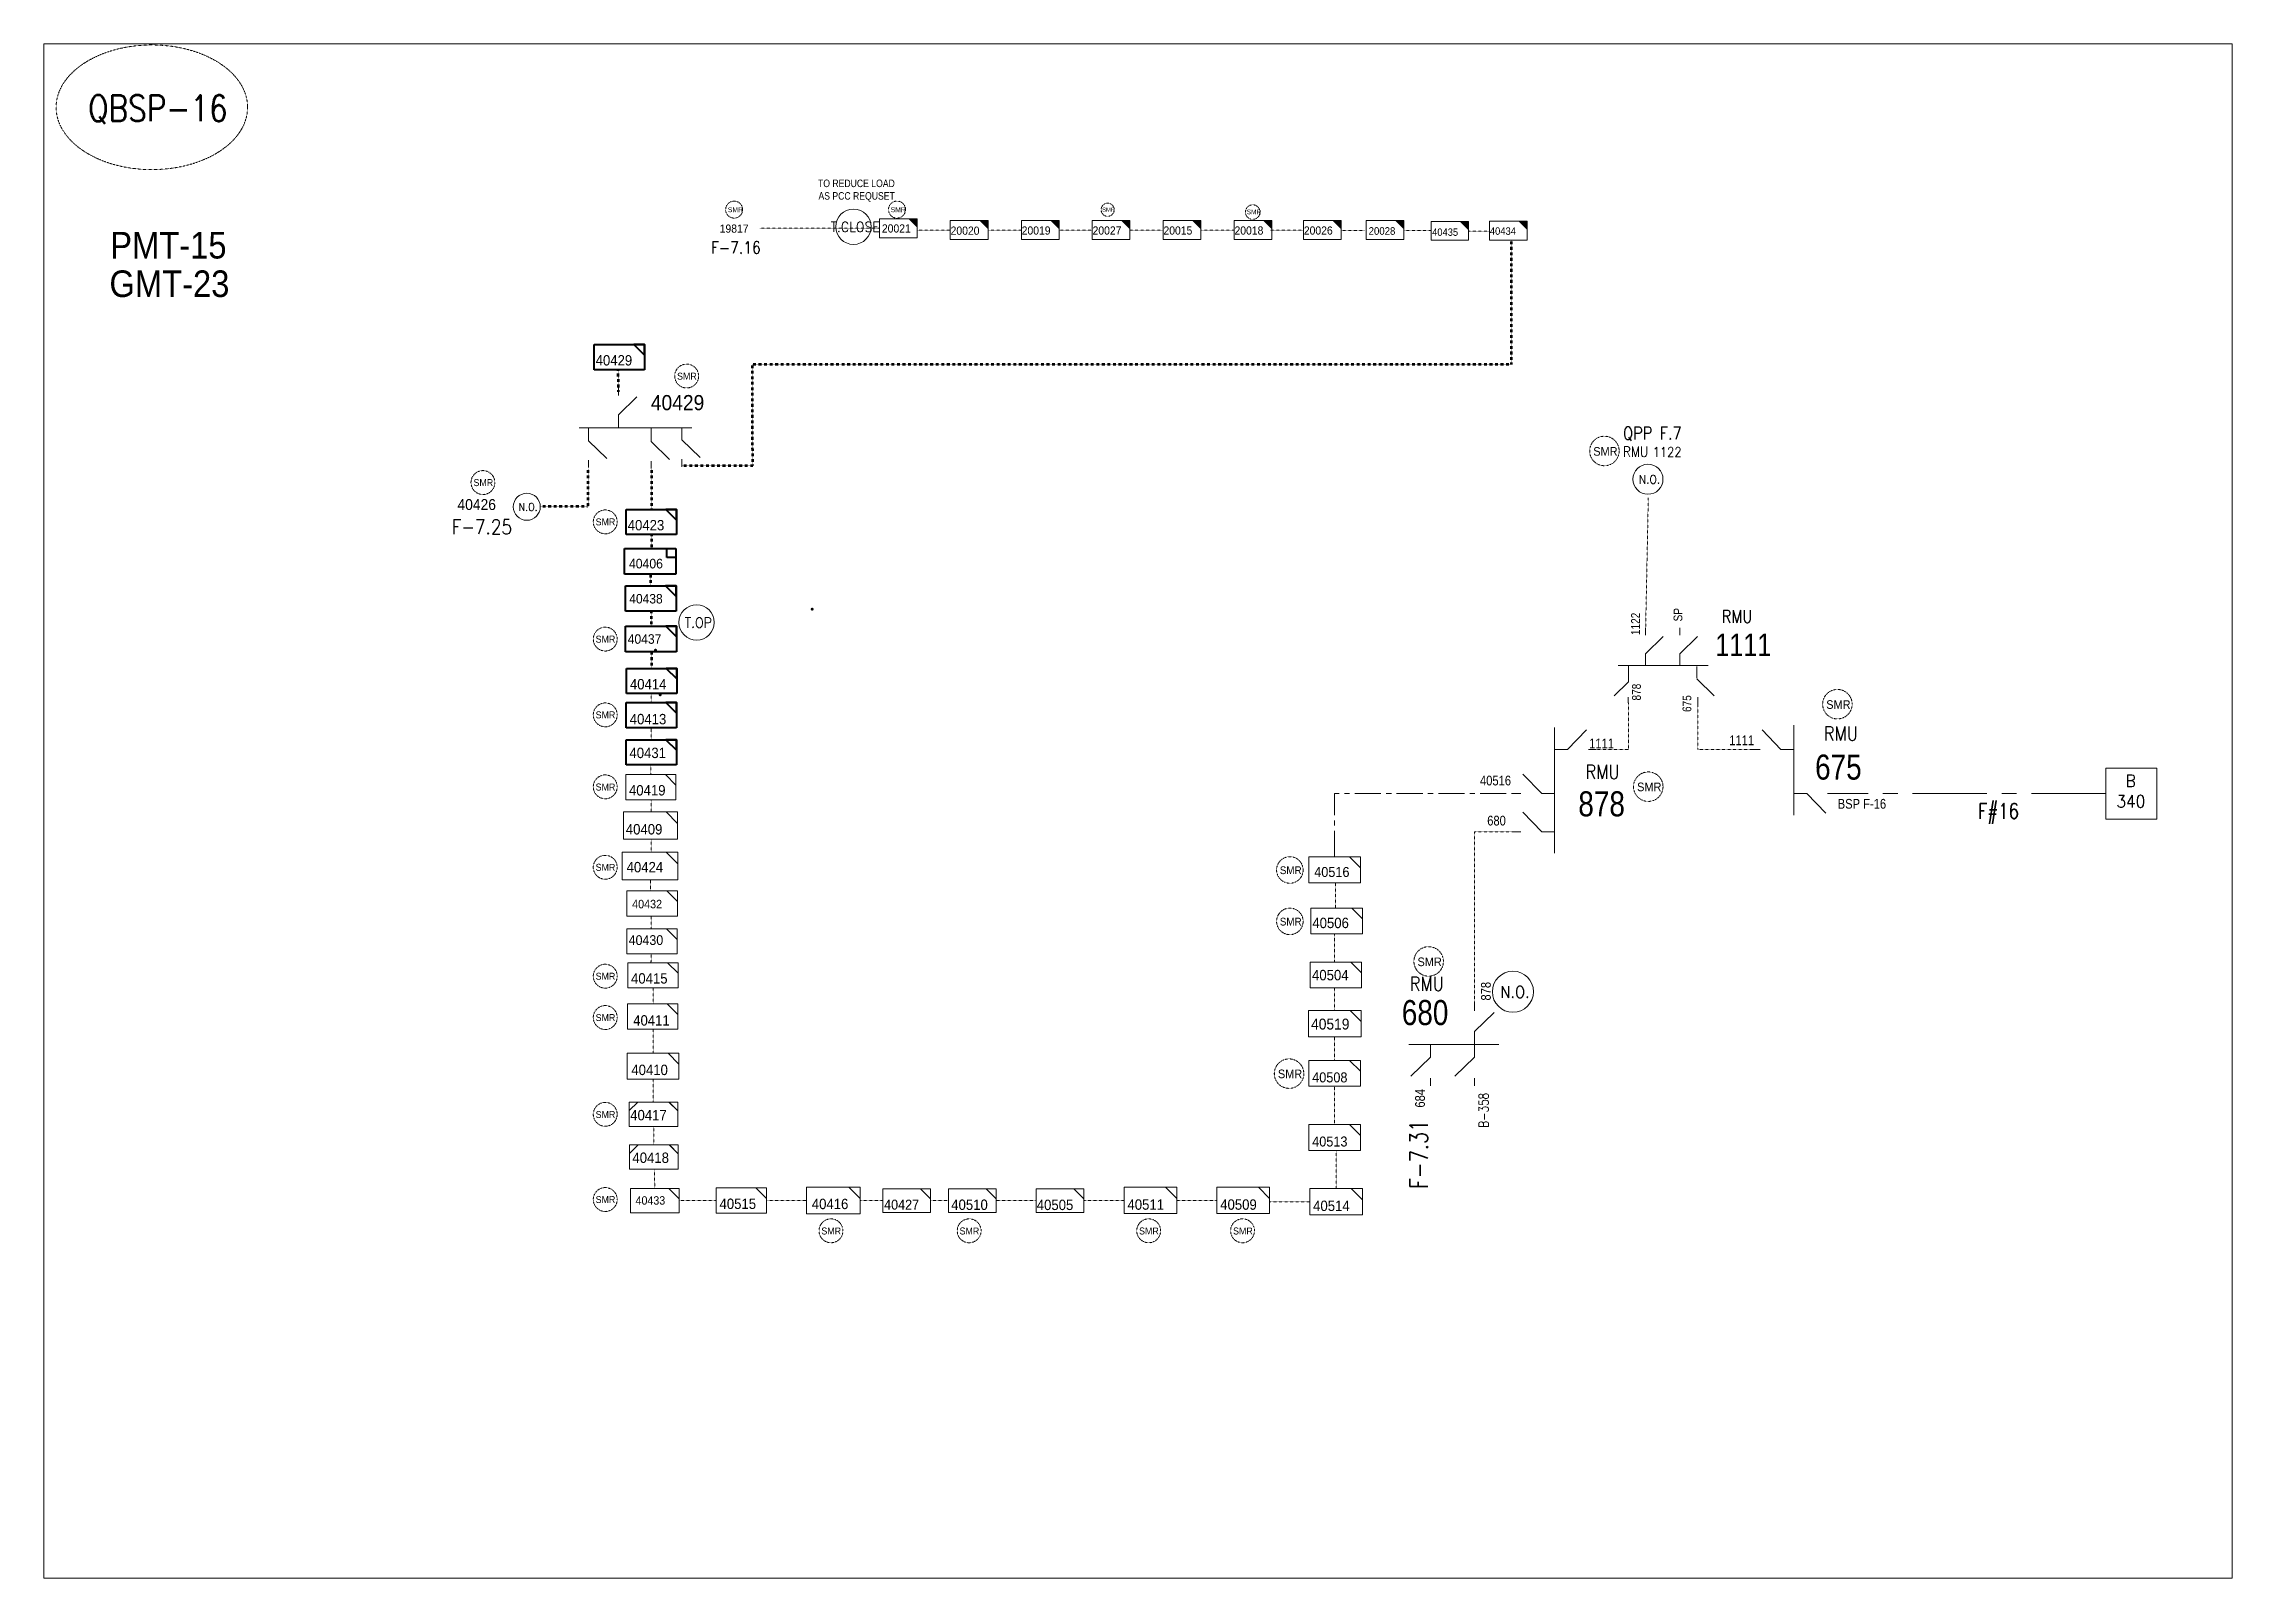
# Model space of a CAD drawing. Header units: metres. Extents: x 65984 to 144644, y -19036 to 23726.
# Drawn here: x 86700 to 88092, y -3361 to -2385 of the extents above; entities that cross this region are included whole.
import ezdxf
from ezdxf.enums import TextEntityAlignment as Align

# ---------------------------------------------------------------- set-up
doc = ezdxf.new("R2010")
doc.units = ezdxf.units.M
doc.header["$MEASUREMENT"] = 0
doc.linetypes.add('( Center )', pattern=[2, 1.25, -0.25, 0.25, -0.25])
doc.linetypes.add('DGN Style 3', pattern=[0.013877, 0, -0.013877])
doc.layers.get('0').update_dxf_attribs({"color": 95, "lineweight": 40})
for name, color, linetype, lineweight in [('d_eos', 111, 'Continuous', 40), ('d_eos no', 121, 'Continuous', 40), ('d_switch', 95, 'Continuous', 40), ('d_tf no', 6, 'Continuous', 40), ('d_ug cable', 95, 'Continuous', 40), ('d_unit sub', 7, 'Continuous', 40), ('FDR  1  16', 234, 'Continuous', 40), ('fedr no', 95, 'Continuous', 40), ('GRID STATION  04', 7, 'Continuous', 40), ('Level 37', 7, 'Continuous', 0), ('O H MAIN FEEDER', 4, 'Continuous', 100), ('SW N O', 114, 'Continuous', 30)]:
    doc.layers.add(name, color=color, linetype=linetype, lineweight=lineweight)
doc.styles.add('NASKHF', font='naskhf.shx', dxfattribs={"height": 8})
doc.styles.add('Style-Arial', font='arial.ttf')
doc.styles.add('Style-msdefault', font='msdefault.shx')
doc.styles.add('Style-simplex', font='simplex.shx')
doc.styles.add('Style-STANDARD', font='STANDARD.shx')

msp = doc.modelspace()

# ---------------------------------------------------------------- texts
at = {"color": 7, "linetype": 'Continuous', "lineweight": 13, "style": 'Style-STANDARD', "width": 0.857143}
msp.add_text('B-358', height=6.2, rotation=90, dxfattribs=at).set_placement((87615.5, -3063.7), align=Align.MIDDLE_CENTER)
at = {"color": 55, "linetype": 'Continuous', "lineweight": 13, "style": 'Style-STANDARD', "width": 0.857143}
msp.add_text('F-7.31', height=11.55, rotation=90, dxfattribs=at).set_placement((87574.2, -3091.8), align=Align.MIDDLE_CENTER)
at = {"layer": 'd_eos no', "color": 7, "linetype": 'Continuous', "lineweight": 13, "style": 'Style-Arial', "width": 0.88}
for s, p in [('PMT-15', (86741.8, -2504.8)), ('GMT-23', (86741.3, -2529.3))]:
    msp.add_text(s, height=16.93, dxfattribs=at).set_placement(p, align=Align.TOP_LEFT)
at = {"layer": 'd_eos no', "color": 7, "linetype": 'Continuous', "lineweight": 13, "ltscale": 0.9, "style": 'Style-msdefault', "width": 0.833333}
msp.add_text('1111', height=14.35, dxfattribs=at).set_placement((87762.9, -2774.7))
at = {"layer": 'd_eos no', "color": 2, "linetype": 'Continuous', "lineweight": 13, "style": 'Style-msdefault', "width": 0.833333}
for s, p in [('675', (87826.3, -2853.3)), ('878', (87675.7, -2876.7)), ('680', (87563.4, -3009.5))]:
    msp.add_text(s, height=15.94, dxfattribs=at).set_placement(p)
at = {"layer": 'd_switch', "color": 2, "linetype": 'Continuous', "lineweight": 13, "ltscale": 1.231978, "insert": (87240.9, -2471.5), "char_height": 4.795, "attachment_point": 3, "style": 'NASKHF'}
msp.add_mtext('\\FENGINEERING;\\H1x;\\W0.857143;TO REDUCE LOAD\\PAS PCC REQUSET', dxfattribs=at)
at = {"layer": 'd_tf no', "color": 1, "linetype": 'Continuous', "lineweight": 13, "style": 'Style-msdefault', "width": 0.947368}
for height, p in [(3.14, (87134.7, -2489.1)), (3.14, (87238.3, -2489.1)), (2.67, (87372.8, -2489.3)), (2.97, (87464.8, -2490.6)), (4.45, (87102.4, -2594.4)), (5.49, (87685.2, -2641.7)), (4.45, (86972.9, -2662.1)), (4.45, (87050.6, -2687.1)), (4.45, (87050.6, -2761.7)), (4.45, (87050.6, -2809.9)), (5.49, (87833.4, -2802.8)), (4.45, (87050.6, -2855.8)), (5.49, (87713.1, -2855.2)), (4.45, (87050.6, -2906.9)), (4.94, (87485.8, -2908.5)), (4.94, (87485.8, -2941.2)), (4.45, (87050.6, -2976.2)), (5.49, (87573.4, -2966.5)), (4.45, (87050.6, -3002.5)), (5.49, (87484.6, -3037.8)), (4.45, (87050.6, -3064.2)), (4.45, (87050.6, -3118.3)), (4.45, (87194.2, -3138.3)), (4.45, (87282.1, -3138.3)), (4.45, (87396.3, -3138.3)), (4.45, (87456.1, -3138.3))]:
    msp.add_text('SMR', height=height, dxfattribs=at).set_placement(p, align=Align.TOP_LEFT)
at = {"layer": 'd_tf no', "color": 2, "linetype": 'Continuous', "lineweight": 13, "style": 'Style-msdefault', "width": 0.947368}
for s, height, p in [('19817', 5.21, (87129.5, -2500.1)), ('20021', 5.21, (87232.7, -2500)), ('20027', 5.21, (87366.7, -2501.3)), ('20018', 5.21, (87457, -2501.3)), ('40419', 6.6, (87071.8, -2856.8)), ('40424', 6.6, (87070.3, -2905.7)), ('40516', 6.37, (87507.7, -2908.9)), ('40506', 6.6, (87506.5, -2941.2)), ('40415', 6.6, (87073.1, -2976.5)), ('40411', 6.6, (87074.5, -3003.2)), ('40508', 6.37, (87506.4, -3039.6)), ('40417', 6.6, (87072.6, -3063.5)), ('40433', 5.35, (87076, -3118.4)), ('40416', 6.6, (87188.1, -3120)), ('40510', 6.6, (87276.8, -3120.5)), ('40511', 6.6, (87388.9, -3120.4)), ('40509', 6.6, (87447.9, -3120.4))]:
    msp.add_text(s, height=height, dxfattribs=at).set_placement(p, align=Align.TOP_LEFT)
at = {"layer": 'd_tf no', "color": 154, "linetype": 'Continuous', "lineweight": 13, "style": 'Style-msdefault', "width": 0.947368}
for s, height, p in [('20020', 5.21, (87276.4, -2501.4)), ('20019', 5.21, (87321.6, -2501.3)), ('20015', 5.21, (87411.8, -2501.3)), ('20026', 5.21, (87501.1, -2501.3)), ('20028', 4.83, (87542.3, -2501.8)), ('40435', 4.69, (87582.7, -2502.6)), ('40434', 4.73, (87619.4, -2501.9)), ('40409', 6.6, (87069.8, -2881.6)), ('40432', 5.41, (87073.8, -2929.8)), ('40430', 6.24, (87071.6, -2952.3)), ('40504', 6.6, (87506.3, -2974.4)), ('40519', 6.93, (87505.7, -3005.4)), ('40410', 6.6, (87073.3, -3034.7)), ('40418', 6.6, (87074, -3090.6)), ('40513', 6.37, (87506.4, -3080.4)), ('40515', 6.6, (87129.4, -3119.9)), ('40427', 6.32, (87234.1, -3120.6)), ('40505', 6.6, (87331.2, -3120.6)), ('40514', 6.6, (87507, -3121.2))]:
    msp.add_text(s, height=height, dxfattribs=at).set_placement(p, align=Align.TOP_LEFT)
at = {"layer": 'd_tf no', "color": 2, "linetype": 'Continuous', "lineweight": 40, "style": 'Style-msdefault', "width": 0.947368}
for s, height, p in [('40429', 6.6, (87050.6, -2583.2)), ('40429', 9.65, (87085.7, -2608.6)), ('40426', 6.95, (86962.7, -2674.8)), ('40423', 6.6, (87071, -2688.1)), ('40437', 6.08, (87071, -2760.8)), ('40413', 6.6, (87072.3, -2811.5))]:
    msp.add_text(s, height=height, dxfattribs=at).set_placement(p, align=Align.TOP_LEFT)
at = {"layer": 'd_tf no', "color": 154, "linetype": 'Continuous', "lineweight": 40, "style": 'Style-msdefault', "width": 0.947368}
for s, height, p in [('40406', 6.13, (87071.8, -2712.8)), ('40438', 6.03, (87072, -2735.2)), ('40414', 6.6, (87072.4, -2789.3)), ('40431', 6.6, (87072.1, -2833))]:
    msp.add_text(s, height=height, dxfattribs=at).set_placement(p, align=Align.TOP_LEFT)
at = {"layer": 'fedr no', "color": 6, "linetype": 'Continuous', "lineweight": 13, "style": 'Style-STANDARD', "width": 0.909091}
msp.add_text('QBSP-16', height=16.68, dxfattribs=at).set_placement((86772.1, -2426.1), align=Align.MIDDLE_CENTER)
at = {"layer": 'fedr no', "color": 55, "linetype": 'Continuous', "lineweight": 13, "style": 'Style-STANDARD', "width": 0.909091}
for s, height, p in [('F-7.16', 7.8, (87139.8, -2514.7)), ('F-7.25', 9.46, (86978.2, -2692.5))]:
    msp.add_text(s, height=height, dxfattribs=at).set_placement(p, align=Align.MIDDLE_CENTER)
at = {"layer": 'GRID STATION  04', "color": 154, "linetype": 'Continuous', "lineweight": 13, "style": 'Style-STANDARD'}
for s, p in [('B', (88027, -2854.1)), ('340', (88027.2, -2867.2))]:
    msp.add_text(s, height=7.81, dxfattribs=at).set_placement(p, align=Align.MIDDLE_CENTER)
at = {"layer": 'GRID STATION  04', "color": 154, "linetype": 'Continuous', "lineweight": 13, "style": 'Style-STANDARD', "width": 0.866667}
msp.add_text('F#16', height=9.76, dxfattribs=at).set_placement((87943, -2873.3), align=Align.MIDDLE_CENTER)
at = {"layer": 'Level 37', "color": 55, "linetype": 'Continuous', "lineweight": 13, "ltscale": 0.9, "style": 'Style-simplex', "width": 0.854701}
msp.add_text('QPP F.7', height=7.96, dxfattribs=at).set_placement((87722.8, -2632.9), align=Align.MIDDLE_CENTER)
at = {"layer": 'Level 37', "color": 2, "linetype": 'Continuous', "lineweight": 13, "ltscale": 0.794202, "style": 'Style-simplex', "width": 0.854701}
msp.add_text('RMU', height=6.56, dxfattribs=at).set_placement((87712.1, -2644.7), align=Align.MIDDLE_CENTER)
at = {"layer": 'Level 37', "color": 2, "linetype": 'Continuous', "lineweight": 13, "ltscale": 0.769576, "style": 'Style-simplex', "width": 0.854701}
msp.add_text('1122', height=6.23, dxfattribs=at).set_placement((87732.2, -2644.9), align=Align.MIDDLE_CENTER)
at = {"layer": 'Level 37', "color": 7, "linetype": 'Continuous', "lineweight": 13, "ltscale": 0.9, "style": 'Style-msdefault', "width": 0.857143}
for s, p in [('1122', (87709.3, -2747.1)), ('SP', (87736.3, -2744.1)), ('878', (87709.9, -2792.3)), ('675', (87742, -2799.6))]:
    msp.add_text(s, height=5.58, rotation=89.9921, dxfattribs=at).set_placement(p, align=Align.TOP_RIGHT)
at = {"layer": 'Level 37', "color": 7, "linetype": 'Continuous', "lineweight": 13, "ltscale": 0.9, "style": 'Style-simplex', "width": 0.854701}
msp.add_text('RMU', height=7.96, dxfattribs=at).set_placement((87776.7, -2749.5), align=Align.MIDDLE_CENTER)
at = {"layer": 'Level 37', "color": 7, "linetype": 'Continuous', "lineweight": 13, "style": 'Style-msdefault', "width": 0.857143}
for s, p in [('1111', (87771.7, -2825.2)), ('BSP F-16', (87840.7, -2865.6))]:
    msp.add_text(s, height=6.2, dxfattribs=at).set_placement(p, align=Align.TOP_LEFT)
at = {"layer": 'Level 37', "color": 2, "linetype": 'Continuous', "lineweight": 13, "style": 'Style-simplex', "width": 0.854701}
for s, p in [('RMU', (87842.7, -2823.9)), ('RMU', (87691.1, -2848.4)), ('RMU ', (87581.9, -2983.3))]:
    msp.add_text(s, height=8.85, dxfattribs=at).set_placement(p, align=Align.MIDDLE_CENTER)
at = {"layer": 'Level 37', "color": 7, "linetype": 'Continuous', "lineweight": 13, "style": 'Style-msdefault', "width": 0.857143}
msp.add_text('1111', height=6.2, rotation=359.9921, dxfattribs=at).set_placement((87698.4, -2827.2), align=Align.TOP_RIGHT)
for s, p in [('40516', (87632.9, -2857)), ('680', (87629.6, -2882.5))]:
    msp.add_text(s, height=6.2, dxfattribs=at).set_placement(p, align=Align.RIGHT)
for s, p in [('878', (87613.8, -2993.9)), ('684', (87571.9, -3062))]:
    msp.add_text(s, height=6.2, rotation=90, dxfattribs=at).set_placement(p, align=Align.TOP_LEFT)

# ---------------------------------------------------------------- blocks, each defined once
blk = doc.blocks.new('*U1300')
at = {"layer": 'd_unit sub', "color": 154, "linetype": 'Continuous', "lineweight": 13}
for p, q in [((-9.2, 4.61), (9.19, 4.61)), ((-9.2, -4.58), (-9.2, 4.61)), ((9.19, 0.73), (5.31, 4.61)), ((5.97, 4.61), (9.19, 4.61)), ((9.19, 4.61), (9.19, 1.4)), ((9.19, 4.61), (9.19, -4.58)), ((9.19, -4.58), (-9.2, -4.58))]:
    blk.add_line(p, q, dxfattribs=at)
blk = doc.blocks.new('*U1014')
at = {"layer": 'd_unit sub', "color": 2, "linetype": 'Continuous', "lineweight": 13}
for p, q in [((-9.2, 4.61), (9.19, 4.61)), ((-9.2, -4.58), (-9.2, 4.61)), ((9.19, 0.73), (5.31, 4.61)), ((5.97, 4.61), (9.19, 4.61)), ((9.19, 4.61), (9.19, 1.4)), ((9.19, 4.61), (9.19, -4.58)), ((9.19, -4.58), (-9.2, -4.58))]:
    blk.add_line(p, q, dxfattribs=at)
blk = doc.blocks.new('*U1092')
at = {"layer": 'd_eos', "color": 2, "linetype": 'Continuous', "lineweight": 13, "ltscale": 0.919211}
for p, q in [((0.01, 16.17), (0.01, -16.15)), ((0.01, 8.42), (4.66, 8.43)), ((4.66, 8.43), (11.46, 15.43)), ((12.11, 8.43), (14.93, 8.43)), ((-12.08, -7.43), (-14.9, -7.43)), ((-4.64, -7.43), (-11.43, -14.44)), ((0.01, -7.43), (-4.64, -7.43))]:
    blk.add_line(p, q, dxfattribs=at)
blk = doc.blocks.new('*U685')
at = {"layer": 'd_unit sub', "color": 154, "linetype": 'Continuous', "lineweight": 40}
for p, q in [((-9.2, 4.59), (9.19, 4.59)), ((-9.2, -4.61), (-9.2, 4.59)), ((5.97, 4.59), (9.19, 4.59)), ((5.97, 1.37), (5.97, 4.59)), ((9.19, 1.37), (5.97, 1.37)), ((9.19, 4.59), (9.19, 1.37)), ((9.19, 4.59), (9.19, -4.61)), ((9.19, -4.61), (-9.2, -4.61))]:
    blk.add_line(p, q, dxfattribs=at)
blk = doc.blocks.new('*U1444')
at = {"layer": 'SW N O', "color": 3, "lineweight": 13, "ltscale": 0.426762}
blk.add_circle((0, 0), 16.8, dxfattribs=at)
at = {"layer": 'SW N O', "color": 3, "lineweight": 13, "style": 'Style-STANDARD'}
blk.add_text('N.O.', height=9.6, dxfattribs=at).set_placement((1.7, -0.2), align=Align.MIDDLE_CENTER)
blk = doc.blocks.new('*U2445')
at = {"layer": 'd_unit sub', "color": 2, "linetype": 'Continuous', "lineweight": 13}
for p, q in [((-9.2, 4.59), (9.19, 4.59)), ((-9.2, -4.6), (-9.2, 4.59)), ((9.19, 0.71), (5.31, 4.59)), ((5.97, 4.59), (9.19, 4.59)), ((9.19, 4.59), (9.19, 1.38)), ((9.19, 4.59), (9.19, -4.6)), ((9.19, -4.6), (-9.2, -4.6))]:
    blk.add_line(p, q, dxfattribs=at)
at = {"layer": 'd_unit sub', "color": 2, "linetype": 'Continuous', "lineweight": 13, "flags": 128}
blk.add_lwpolyline([(9.19, 0.71), (9.19, 4.59), (5.31, 4.59)], close=True, dxfattribs=at)
blk = doc.blocks.new('*U2535')
at = {"layer": 'd_unit sub', "color": 154, "linetype": 'Continuous', "lineweight": 13}
for p, q in [((-9.2, 4.59), (9.19, 4.59)), ((-9.2, -4.6), (-9.2, 4.59)), ((9.19, 0.71), (5.31, 4.59)), ((5.97, 4.59), (9.19, 4.59)), ((9.19, 4.59), (9.19, 1.38)), ((9.19, 4.59), (9.19, -4.6)), ((9.19, -4.6), (-9.2, -4.6))]:
    blk.add_line(p, q, dxfattribs=at)
at = {"layer": 'd_unit sub', "color": 154, "linetype": 'Continuous', "lineweight": 13, "flags": 128}
blk.add_lwpolyline([(9.19, 0.71), (9.19, 4.59), (5.31, 4.59)], close=True, dxfattribs=at)
blk = doc.blocks.new('*U2530')
at = {"layer": 'd_unit sub', "color": 2, "linetype": 'Continuous', "lineweight": 13}
for p, q in [((-9.2, 4.59), (9.19, 4.59)), ((-9.2, -4.6), (-9.2, 4.59)), ((9.19, 0.71), (5.31, 4.59)), ((5.97, 4.59), (9.19, 4.59)), ((9.19, 4.59), (9.19, 1.38)), ((9.19, 4.59), (9.19, -4.6)), ((9.19, -4.6), (-9.2, -4.6))]:
    blk.add_line(p, q, dxfattribs=at)
at = {"layer": 'd_unit sub', "color": 2, "linetype": 'Continuous', "lineweight": 13, "flags": 128}
blk.add_lwpolyline([(9.19, 0.71), (9.19, 4.59), (5.31, 4.59)], close=True, dxfattribs=at)
blk = doc.blocks.new('TF_8')
at = {"color": 0, "linetype": 'ByBlock', "lineweight": -2}
blk.add_line((6.3, 4.95), (9.9, 1.35), dxfattribs=at)
blk.add_3dface([(-10.1, 4.95), (9.9, 4.95), (9.9, -5.05), (-10.1, -5.05)], dxfattribs=at)
blk = doc.blocks.new('*U3149')
at = {"layer": 'd_unit sub', "color": 2, "linetype": 'Continuous', "lineweight": 13, "flags": 128}
for points in [[(-9.48, 1.38), (-6.07, 4.73), (-9.48, 4.73)], [(9.49, 1.32), (6.02, 4.73), (9.5, 4.73)]]:
    blk.add_lwpolyline(points, close=True, dxfattribs=at)
at = {"layer": 'd_unit sub', "color": 2, "linetype": 'Continuous', "lineweight": 13, "xscale": 0.9486633457507597, "yscale": 0.9486633457507597, "zscale": 0.4643092779720356, "rotation": 359.9999999999999}
blk.add_blockref('TF_8', (0.1, 0.04), dxfattribs=at)
blk = doc.blocks.new('*U3150')
at = {"layer": 'd_unit sub', "color": 154, "linetype": 'Continuous', "lineweight": 13, "flags": 128}
for points in [[(-9.48, 1.38), (-6.07, 4.73), (-9.48, 4.73)], [(9.49, 1.32), (6.02, 4.73), (9.5, 4.73)]]:
    blk.add_lwpolyline(points, close=True, dxfattribs=at)
at = {"layer": 'd_unit sub', "color": 154, "linetype": 'Continuous', "lineweight": 13, "xscale": 0.9486633457507597, "yscale": 0.9486633457507597, "zscale": 0.4643092779720356, "rotation": 359.9999999999999}
blk.add_blockref('TF_8', (0.1, 0.04), dxfattribs=at)
blk = doc.blocks.new('*U3152')
at = {"layer": 'd_unit sub', "color": 2, "linetype": 'Continuous', "lineweight": 13}
for p, q in [((-9.2, 4.61), (9.19, 4.61)), ((-9.2, -4.58), (-9.2, 4.61)), ((9.19, 0.73), (5.31, 4.61)), ((5.97, 4.61), (9.19, 4.61)), ((9.19, 4.61), (9.19, 1.4)), ((9.19, 4.61), (9.19, -4.58)), ((9.19, -4.58), (-9.2, -4.58))]:
    blk.add_line(p, q, dxfattribs=at)
blk = doc.blocks.new('*U3151')
at = {"layer": 'd_unit sub', "color": 2, "linetype": 'Continuous', "lineweight": 13, "flags": 128}
blk.add_lwpolyline([(9.33, 0.72), (9.33, 4.66), (5.4, 4.66)], close=True, dxfattribs=at)
at = {"layer": 'd_unit sub', "color": 2, "linetype": 'Continuous', "lineweight": 13, "xscale": 1.012992017752027, "yscale": 1.012992017752027, "zscale": 1.012992017752027}
blk.add_blockref('*U3152', (0.02, -0.02), dxfattribs=at)
blk = doc.blocks.new('*U2170')
at = {"layer": 'd_unit sub', "color": 2, "linetype": 'Continuous', "lineweight": 40}
for p, q in [((-9.2, 4.59), (9.19, 4.59)), ((-9.2, -4.6), (-9.2, 4.59)), ((9.19, 0.71), (5.31, 4.59)), ((5.97, 4.59), (9.19, 4.59)), ((9.19, 4.59), (9.19, 1.38)), ((9.19, 4.59), (9.19, -4.6)), ((9.19, -4.6), (-9.2, -4.6))]:
    blk.add_line(p, q, dxfattribs=at)
at = {"layer": 'd_unit sub', "color": 2, "linetype": 'Continuous', "lineweight": 40, "flags": 128}
blk.add_lwpolyline([(9.19, 0.71), (9.19, 4.59), (5.31, 4.59)], close=True, dxfattribs=at)
blk = doc.blocks.new('*U1552')
at = {"layer": 'd_unit sub', "color": 154, "linetype": 'Continuous', "lineweight": 40}
for p, q in [((-9.2, 4.59), (9.19, 4.59)), ((-9.2, -4.6), (-9.2, 4.59)), ((9.19, 0.71), (5.31, 4.59)), ((5.97, 4.59), (9.19, 4.59)), ((9.19, 4.59), (9.19, 1.38)), ((9.19, 4.59), (9.19, -4.6)), ((9.19, -4.6), (-9.2, -4.6))]:
    blk.add_line(p, q, dxfattribs=at)
at = {"layer": 'd_unit sub', "color": 154, "linetype": 'Continuous', "lineweight": 40, "flags": 128}
blk.add_lwpolyline([(9.19, 0.71), (9.19, 4.59), (5.31, 4.59)], close=True, dxfattribs=at)
blk = doc.blocks.new('*U3354')
at = {"layer": 'd_tf no', "color": 2, "linetype": 'Continuous', "lineweight": 13}
for p, q in [((-9.2, 4.59), (9.19, 4.59)), ((-9.2, -4.6), (-9.2, 4.59)), ((9.19, 0.71), (5.31, 4.59)), ((5.97, 4.59), (9.19, 4.59)), ((9.19, 4.59), (9.19, 1.38)), ((9.19, 4.59), (9.19, -4.6)), ((9.19, -4.6), (-9.2, -4.6))]:
    blk.add_line(p, q, dxfattribs=at)
at = {"layer": 'd_tf no', "color": 2, "linetype": 'Continuous', "lineweight": 13, "flags": 128}
blk.add_lwpolyline([(9.19, 0.71), (9.19, 4.59), (5.31, 4.59)], close=True, dxfattribs=at)
blk = doc.blocks.new('*U3838')
at = {"layer": 'd_unit sub', "color": 2, "linetype": 'Continuous', "lineweight": 13}
for p, q in [((-9.2, 4.6), (9.2, 4.6)), ((-9.2, -4.6), (-9.2, 4.6)), ((9.2, 0.7), (5.3, 4.6)), ((6, 4.6), (9.2, 4.6)), ((9.2, 4.6), (9.2, 1.4)), ((9.2, 4.6), (9.2, -4.6)), ((9.2, -4.6), (-9.2, -4.6))]:
    blk.add_line(p, q, dxfattribs=at)
at = {"layer": 'd_unit sub', "color": 2, "linetype": 'Continuous', "lineweight": 13, "flags": 128}
blk.add_lwpolyline([(9.2, 0.7), (9.2, 4.6), (5.3, 4.6)], close=True, dxfattribs=at)
at = {"layer": 'd_unit sub', "color": 2, "linetype": 'Continuous', "lineweight": 13}
blk.add_solid([(9.2, 0.7), (9.2, 4.6), (5.3, 4.6)], dxfattribs=at)
blk = doc.blocks.new('*U3839')
at = {"layer": 'd_unit sub', "color": 154, "linetype": 'Continuous', "lineweight": 13}
for p, q in [((-9.2, 4.6), (9.2, 4.6)), ((-9.2, -4.6), (-9.2, 4.6)), ((9.2, 0.7), (5.3, 4.6)), ((6, 4.6), (9.2, 4.6)), ((9.2, 4.6), (9.2, 1.4)), ((9.2, 4.6), (9.2, -4.6)), ((9.2, -4.6), (-9.2, -4.6))]:
    blk.add_line(p, q, dxfattribs=at)
at = {"layer": 'd_unit sub', "color": 154, "linetype": 'Continuous', "lineweight": 13, "flags": 128}
blk.add_lwpolyline([(9.2, 0.7), (9.2, 4.6), (5.3, 4.6)], close=True, dxfattribs=at)
at = {"layer": 'd_unit sub', "color": 154, "linetype": 'Continuous', "lineweight": 13}
blk.add_solid([(9.2, 0.7), (9.2, 4.6), (5.3, 4.6)], dxfattribs=at)
blk = doc.blocks.new('*U3511')
at = {"layer": 'd_unit sub', "color": 2, "linetype": 'Continuous', "lineweight": 13}
for p, q in [((-9.2, 4.6), (9.2, 4.6)), ((-9.2, -4.6), (-9.2, 4.6)), ((9.2, 0.7), (5.3, 4.6)), ((6, 4.6), (9.2, 4.6)), ((9.2, 4.6), (9.2, 1.4)), ((9.2, 4.6), (9.2, -4.6)), ((9.2, -4.6), (-9.2, -4.6))]:
    blk.add_line(p, q, dxfattribs=at)
at = {"layer": 'd_unit sub', "color": 2, "linetype": 'Continuous', "lineweight": 13, "flags": 128}
blk.add_lwpolyline([(9.2, 0.7), (9.2, 4.6), (5.3, 4.6)], close=True, dxfattribs=at)
at = {"layer": 'd_unit sub', "color": 2, "linetype": 'Continuous', "lineweight": 13}
blk.add_solid([(9.2, 0.7), (9.2, 4.6), (5.3, 4.6)], dxfattribs=at)
blk = doc.blocks.new('*U3980')
at = {"layer": 'd_eos', "color": 2, "linetype": 'Continuous', "lineweight": 13, "ltscale": 1.058943}
for p, q in [((-15, 23.2), (-15, 28.5)), ((-15, 9.5), (-2.1, 22.1)), ((-42.7, 0.3), (36.9, 0.3)), ((-36.2, 0.3), (-36.2, -9)), ((-15, 0.3), (-15, 9.5)), ((8.2, 0.3), (8.2, -9.5)), ((29.8, 0.3), (29.8, -8.3)), ((-36.2, -9), (-23.3, -21.5)), ((8.2, -9.5), (21.1, -22.1)), ((29.8, -8.3), (42.7, -20.8)), ((-36.2, -22.7), (-36.2, -27.9)), ((8.2, -23.3), (8.2, -28.5)), ((29.8, -22), (29.8, -27.2))]:
    blk.add_line(p, q, dxfattribs=at)
blk = doc.blocks.new('*U3981')
at = {"layer": 'SW N O', "color": 3, "lineweight": 13, "ltscale": 0.426762}
blk.add_circle((0, 0), 16.8, dxfattribs=at)
at = {"layer": 'SW N O', "color": 3, "lineweight": 13, "style": 'Style-STANDARD'}
blk.add_text('N.O.', height=9.6, dxfattribs=at).set_placement((1.7, -0.2), align=Align.MIDDLE_CENTER)
blk = doc.blocks.new('*U4148')
at = {"layer": 'SW N O', "color": 1, "lineweight": 13, "ltscale": 0.426762}
blk.add_circle((0, 0), 16.8, dxfattribs=at)
at = {"layer": 'SW N O', "color": 1, "lineweight": 13, "style": 'Style-STANDARD'}
blk.add_text('T.CLOSE', height=9.6, dxfattribs=at).set_placement((1.7, -0.2), align=Align.MIDDLE_CENTER)
blk = doc.blocks.new('*U4399')
at = {"layer": 'SW N O', "color": 131, "lineweight": 13, "ltscale": 0.426762}
blk.add_circle((0, 0), 16.8, dxfattribs=at)
at = {"layer": 'SW N O', "color": 131, "lineweight": 13, "style": 'Style-STANDARD'}
blk.add_text('T.OP', height=9.6, dxfattribs=at).set_placement((1.7, -0.2), align=Align.MIDDLE_CENTER)

# ---------------------------------------------------------------- linework, layer by layer
at = {"layer": 'd_eos', "color": 7, "linetype": 'Continuous', "lineweight": 13, "ltscale": 1.017774}
for p, q in [((87718.5, -2761.3), (87718.5, -2756.8)), ((87718.5, -2773.2), (87729.7, -2762.3)), ((87740.3, -2761.3), (87740.3, -2756.8)), ((87740.3, -2773.2), (87751.5, -2762.3)), ((87701, -2780.7), (87758.3, -2780.6)), ((87718.5, -2780.6), (87718.5, -2773.2)), ((87740.3, -2780.6), (87740.3, -2773.2)), ((87751.1, -2781.4), (87751.1, -2788.8)), ((87751, -2789.1), (87762.2, -2800)), ((87751.7, -2800.9), (87751.7, -2805.4))]:
    msp.add_line(p, q, dxfattribs=at)
at = {"layer": 'd_eos', "color": 7, "linetype": 'Continuous', "lineweight": 13, "ltscale": 0.824397}
for p, q in [((87707.6, -2791.2), (87707.7, -2780.7)), ((87707.5, -2791.2), (87698.5, -2800)), ((87707.5, -2800.8), (87707.5, -2804.5))]:
    msp.add_line(p, q, dxfattribs=at)
at = {"layer": 'd_eos', "color": 2, "linetype": 'Continuous', "lineweight": 13, "ltscale": 1.13086}
for p, q in [((87660.6, -2900.2), (87660.6, -2820.1)), ((87668.9, -2834.1), (87680.9, -2821.7)), ((87660.6, -2834.1), (87668.9, -2834.1)), ((87682.1, -2834.1), (87687.1, -2834.1)), ((87652.4, -2862.2), (87640.4, -2849.8)), ((87660.6, -2862.2), (87652.4, -2862.2)), ((87652.4, -2886.5), (87640.4, -2874.1)), ((87639.2, -2886.5), (87634.2, -2886.5)), ((87660.6, -2886.5), (87652.4, -2886.5)), ((87609.7, -3000.4), (87609.7, -2995.4)), ((87609.7, -3013.6), (87622.1, -3001.5)), ((87609.7, -3021.8), (87609.7, -3013.6)), ((87567.9, -3021.8), (87625.1, -3021.8)), ((87581.6, -3030), (87569.2, -3042.1)), ((87581.6, -3021.8), (87581.6, -3030)), ((87609.6, -3030), (87597.2, -3042.1)), ((87581.6, -3043.2), (87581.6, -3048.2)), ((87609.6, -3043.2), (87609.6, -3048.2))]:
    msp.add_line(p, q, dxfattribs=at)
at = {"layer": 'd_eos', "color": 7, "linetype": 'Continuous', "lineweight": 13, "ltscale": 1.13086}
for p, q in [((87639.2, -2862.2), (87634.2, -2862.2)), ((87609.6, -3021.8), (87609.6, -3030))]:
    msp.add_line(p, q, dxfattribs=at)
at = {"layer": 'd_ug cable', "color": 154, "linetype": 'DGN Style 3', "lineweight": 13}
for p, q in [((87231.1, -2502.5), (87155, -2502.5)), ((87276.2, -2503.6), (87255.1, -2503.6)), ((87321.4, -2503.6), (87300.2, -2503.6)), ((87366.5, -2503.6), (87345.3, -2503.6)), ((87411.6, -2503.6), (87390.4, -2503.6)), ((87456.7, -2503.6), (87435.6, -2503.6)), ((87500.9, -2503.6), (87479.8, -2503.6)), ((87539.9, -2504), (87524.9, -2504)), ((87581.8, -2504), (87564.7, -2504)), ((87605.9, -2504.3), (87619.4, -2504.3)), ((87086, -2798.5), (87086, -2804.3)), ((87521.3, -2918.9), (87521.3, -2935)), ((87086, -2948), (87086, -2940.3)), ((87520.7, -2969.4), (87520.7, -2951.5)), ((87520.7, -3000.2), (87520.7, -2985.8)), ((87520.7, -3032), (87520.7, -3017)), ((87087.1, -3044), (87087.1, -3058.7)), ((87520.7, -3072.8), (87520.7, -3048.5)), ((87087.7, -3073.8), (87087.7, -3085.6)), ((87521.6, -3113.6), (87521.6, -3089.3)), ((87088, -3101.2), (87088.2, -3113.4)), ((87103.7, -3121.2), (87127.3, -3121.1)), ((87159.3, -3121.1), (87184.8, -3121.1)), ((87218.9, -3121.1), (87233.3, -3121.1)), ((87263.6, -3121.1), (87275, -3121.1)), ((87305.3, -3121.1), (87330.8, -3121.1)), ((87361.2, -3121.1), (87386.7, -3121.1)), ((87420.2, -3121.1), (87445.7, -3121.1)), ((87479.3, -3122), (87504.8, -3122))]:
    msp.add_line(p, q, dxfattribs=at)
at = {"layer": 'd_ug cable', "color": 154, "linetype": 'DGN Style 3', "lineweight": 100}
for p, q in [((87633.2, -2589.1), (87633.2, -2510.3)), ((87150.5, -2653.4), (87150.4, -2589.1)), ((87633.2, -2589.1), (87150.4, -2589.1)), ((87065.1, -2606.5), (87065, -2592.3)), ((87045.8, -2679.6), (87045.8, -2655.5)), ((87086.2, -2655.7), (87086.2, -2681.4)), ((87105.8, -2653.4), (87150.5, -2653.4)), ((87045.4, -2679.6), (87015.4, -2679.6)), ((87086.2, -2697.4), (87086.2, -2706.6)), ((87085.8, -2730), (87085.8, -2722.6)), ((87086.2, -2755.7), (87086.1, -2746.2)), ((87086.3, -2782.6), (87086.3, -2771.9))]:
    msp.add_line(p, q, dxfattribs=at)
at = {"layer": 'd_ug cable', "color": 154, "linetype": 'DGN Style 3', "lineweight": 13, "flags": 128}
for points in [[(87720.2, -2674.1), (87718.5, -2757.7)], [(87707.7, -2804.5), (87707.7, -2834.2)], [(87751.7, -2805.6), (87751.7, -2834.1)], [(87086, -2820.3), (87086, -2827.9)], [(87686.4, -2834.2), (87707.7, -2834.2)], [(87786.4, -2834.1), (87751.7, -2834.1)], [(87085.7, -2843.9), (87085.7, -2850.1)], [(87086, -2866.4), (87086, -2873.8)], [(87086, -2891.4), (87086, -2899.7)], [(87634.2, -2886.5), (87609.7, -2886.5), (87609.7, -2995.4)], [(87085.5, -2917.4), (87085.5, -2924)], [(87085.9, -2964.3), (87085.8, -2969.8)], [(87087.2, -2986.1), (87087.2, -2996)], [(87087.1, -3012.6), (87087.1, -3027.5)]]:
    msp.add_lwpolyline(points, dxfattribs=at)
at = {"layer": 'd_ug cable', "color": 2, "linetype": 'DGN Style 3', "lineweight": 13}
for centre, radius in [((87138.7, -2490.6), 5.42), ((87242.3, -2490.6), 5.42), ((87376.3, -2490.7), 4.17), ((87468.6, -2492.2), 4.63), ((87108.5, -2596.5), 7.6), ((87692.3, -2644.2), 9.38), ((86978.9, -2664.3), 7.6), ((87056.7, -2689.3), 7.6), ((87056.7, -2763.9), 7.6), ((87840.5, -2805.3), 9.38), ((87056.7, -2812.1), 7.6), ((87056.7, -2857.9), 7.6), ((87720.2, -2857.8), 9.38), ((87056.7, -2909.1), 7.6), ((87492.2, -2910.8), 8.44), ((87492.2, -2943.5), 8.44), ((87580.5, -2969), 9.38), ((87056.7, -2978.4), 7.6), ((87056.7, -3004.7), 7.6), ((87491.7, -3040.4), 9.38), ((87056.7, -3066.3), 7.6), ((87056.7, -3120.5), 7.6), ((87200.3, -3140.4), 7.6), ((87288.2, -3140.4), 7.6), ((87402.4, -3140.4), 7.6), ((87462.1, -3140.4), 7.6)]:
    msp.add_circle(centre, radius, dxfattribs=at)
at = {"layer": 'd_ug cable', "color": 154, "linetype": 'DGN Style 3', "lineweight": 100}
for p in [(87188.3, -2744.9), (87088.7, -2770.9), (87091.6, -2799.4)]:
    msp.add_point(p, dxfattribs=at)
at = {"layer": 'FDR  1  16', "color": 154, "linetype": '( Center )', "lineweight": 13, "ltscale": 37.801769}
msp.add_line((88011.2, -2862.2), (87838.8, -2862.2), dxfattribs=at)
at = {"layer": 'FDR  1  16', "color": 154, "linetype": '( Center )', "lineweight": 13, "ltscale": 13.286774, "flags": 128}
msp.add_lwpolyline([(87520.7, -2902.5), (87520.7, -2862.2), (87634.2, -2862.2)], dxfattribs=at)
at = {"layer": 'fedr no', "color": 82, "linetype": 'DGN Style 3', "lineweight": 13, "true_color": 0x1dc70e}
msp.add_ellipse((86768.3, -2425.5), major_axis=(60.9, 0), ratio=0.651175, dxfattribs=at)
at = {"layer": 'GRID STATION  04', "color": 154, "linetype": 'Continuous', "lineweight": 13, "ltscale": 1.043329, "flags": 128}
msp.add_lwpolyline([(88043.8, -2878.5), (88011.2, -2878.5), (88011.2, -2846), (88043.8, -2846)], close=True, dxfattribs=at)
at = {"layer": 'O H MAIN FEEDER', "color": 140, "lineweight": 13, "ltscale": 0.498271, "flags": 128}
msp.add_lwpolyline([(86699.5, -2385.1), (88091.7, -2385.1), (88091.7, -3361.5), (86699.5, -3361.5)], close=True, dxfattribs=at)

# ---------------------------------------------------------------- block references
at = {"layer": 'd_eos', "color": 2, "linetype": 'Continuous', "lineweight": 13, "ltscale": 1.058943, "xscale": 0.9, "yscale": 0.9, "zscale": 0.9, "rotation": 359.9999999999999}
msp.add_blockref('*U3980', (87078.6, -2629.7), dxfattribs=at)
at = {"layer": 'd_eos', "color": 2, "linetype": 'Continuous', "lineweight": 13, "ltscale": 1.13086, "extrusion": (0, 0, -1), "xscale": 1.771561000000001, "yscale": 1.771561000000001, "zscale": 1.771561000000001, "rotation": 180}
msp.add_blockref('*U1092', (-87812.8, -2847.3), dxfattribs=at)
at = {"layer": 'd_tf no', "color": 2, "linetype": 'Continuous', "lineweight": 13, "xscale": 1.794809864944055, "yscale": 1.794809864944055, "zscale": 1.794809864944055}
msp.add_blockref('*U3354', (87520.7, -2910.7), dxfattribs=at)
at = {"layer": 'd_unit sub', "color": 2, "linetype": 'Continuous', "lineweight": 13}
for name, p, xscale, yscale, zscale in [('*U3838', (87243.1, -2502.5), 1.30310208, 1.30310208, 1.30310208), ('*U3511', (87378.5, -2503.6), 1.30310208, 1.30310208, 1.30310208), ('*U3511', (87468.7, -2503.6), 1.30310208, 1.30310208, 1.30310208), ('*U2445', (87085.7, -2858.1), 1.738174013489071, 1.738174013489071, 1.738174013489071), ('*U2530', (87085.2, -2908.3), 1.916198570289066, 1.916198570289066, 1.916198570289066), ('*U1014', (87522, -2943.3), 1.792834742283835, 1.792834742283835, 1.792834742283835), ('*U2445', (87087.1, -2977.8), 1.738174013489071, 1.738174013489071, 1.738174013489071), ('*U2445', (87086.9, -3004), 1.738174013489071, 1.738174013489071, 1.738174013489071), ('*U2445', (87520.7, -3040.2), 1.794809864944055, 1.794809864944055, 1.794809864944055), ('*U3149', (87087.4, -3066.2), 1.628301271907638, 1.628301271907638, 1.628301271907638), ('*U1014', (87088.2, -3121.2), 1.685699960224157, 1.685699960224157, 1.685699960224157), ('*U3151', (87201.8, -3121.1), 1.827847553453481, 1.827847553453481, 1.827847553453481), ('*U1014', (87290.2, -3121.2), 1.649323291000001, 1.649323291000001, 1.649323291000001), ('*U2530', (87403.5, -3121.1), 1.824423697661198, 1.824423697661198, 1.824423697661198), ('*U2530', (87462.5, -3121.1), 1.824423697661198, 1.824423697661198, 1.824423697661198)]:
    msp.add_blockref(name, p, dxfattribs=dict(at, xscale=xscale, yscale=yscale, zscale=zscale))
at = {"layer": 'd_unit sub', "color": 154, "linetype": 'Continuous', "lineweight": 13}
for name, p, xscale, yscale, zscale in [('*U3839', (87288.2, -2503.6), 1.30310208, 1.30310208, 1.30310208), ('*U3839', (87333.4, -2503.6), 1.30310208, 1.30310208, 1.30310208), ('*U3839', (87423.6, -2503.6), 1.30310208, 1.30310208, 1.30310208), ('*U3839', (87512.9, -2503.6), 1.30310208, 1.30310208, 1.30310208), ('*U3839', (87552.7, -2503.6), 1.30310208, 1.30310208, 1.30310208), ('*U3839', (87631.2, -2504), 1.30310208, 1.30310208, 1.30310208), ('*U1300', (87085.5, -2882.5), 1.877918224974494, 1.877918224974494, 1.877918224974494), ('*U2535', (87086.6, -2932.1), 1.759284879608379, 1.759284879608379, 1.759284879608379), ('*U2535', (87086.4, -2956.2), 1.738174013489071, 1.738174013489071, 1.738174013489071), ('*U1300', (87521.5, -2977.6), 1.780888889869905, 1.780888889869905, 1.780888889869905), ('*U1300', (87087.1, -3035.7), 1.796520712606355, 1.796520712606355, 1.796520712606355), ('*U2535', (87520.7, -3081), 1.794809864944055, 1.794809864944055, 1.794809864944055), ('*U3150', (87087.6, -3093.5), 1.628301271907638, 1.628301271907638, 1.628301271907638), ('*U2535', (87143.3, -3121.1), 1.738174013489071, 1.738174013489071, 1.738174013489071), ('*U1300', (87248.4, -3121.2), 1.649323291000001, 1.649323291000001, 1.649323291000001), ('*U1300', (87346, -3121.2), 1.649323291000001, 1.649323291000001, 1.649323291000001), ('*U2535', (87521.6, -3121.9), 1.824423697661198, 1.824423697661198, 1.824423697661198)]:
    msp.add_blockref(name, p, dxfattribs=dict(at, xscale=xscale, yscale=yscale, zscale=zscale))
at = {"layer": 'd_unit sub', "color": 154, "linetype": 'Continuous', "lineweight": 13, "rotation": 359.9999999999999}
for name, p, xscale, yscale, zscale in [('*U3839', (87594, -2504.1), 1.288295032719188, 1.288295032719188, 1.288295032719188), ('*U1300', (87520.8, -3008.6), 1.822689224892396, 1.822689224892396, 1.822689224892396)]:
    msp.add_blockref(name, p, dxfattribs=dict(at, xscale=xscale, yscale=yscale, zscale=zscale))
at = {"layer": 'd_unit sub', "color": 2, "linetype": 'Continuous', "lineweight": 40}
for p, xscale, yscale, zscale in [((87065.6, -2584.5), 1.738174013489071, 1.738174013489071, 1.738174013489071), ((87086, -2689.4), 1.738174013489071, 1.738174013489071, 1.738174013489071), ((87085.8, -2763.8), 1.768609679419993, 1.768609679419993, 1.768609679419993), ((87086, -2812.3), 1.738174013489071, 1.738174013489071, 1.738174013489071)]:
    msp.add_blockref('*U2170', p, dxfattribs=dict(at, xscale=xscale, yscale=yscale, zscale=zscale))
at = {"layer": 'd_unit sub', "color": 154, "linetype": 'Continuous', "lineweight": 40}
for name, p, xscale, yscale, zscale in [('*U685', (87085.3, -2714.4), 1.773313054046038, 1.773313054046038, 1.773313054046038), ('*U1552', (87085.7, -2738.1), 1.759771685375685, 1.759771685375685, 1.759771685375685), ('*U1552', (87086.3, -2790.5), 1.738174013489071, 1.738174013489071, 1.738174013489071), ('*U1552', (87086.1, -2835.9), 1.738174013489071, 1.738174013489071, 1.738174013489071)]:
    msp.add_blockref(name, p, dxfattribs=dict(at, xscale=xscale, yscale=yscale, zscale=zscale))
at = {"layer": 'SW N O', "color": 1, "lineweight": 13, "xscale": 0.6689262962094151, "yscale": 0.6689262962094151, "zscale": 0.6689262962094151}
msp.add_blockref('*U4148', (87214.6, -2501.5), dxfattribs=at)
at = {"layer": 'SW N O', "color": 3, "lineweight": 13}
for name, p, xscale, yscale, zscale in [('*U3981', (87720, -2662.2), 0.568211633503609, 0.568211633503609, 0.568211633503609), ('*U3981', (87006.8, -2679.7), 0.5113904701532481, 0.5113904701532481, 0.5113904701532481), ('*U1444', (87634.1, -2988.3), 0.7783648735782884, 0.7783648735782884, 0.7783648735782884)]:
    msp.add_blockref(name, p, dxfattribs=dict(at, xscale=xscale, yscale=yscale, zscale=zscale))
at = {"layer": 'SW N O', "color": 131, "lineweight": 13, "xscale": 0.6689262962094151, "yscale": 0.6689262962094151, "zscale": 0.6689262962094151}
msp.add_blockref('*U4399', (87114.8, -2753.3), dxfattribs=at)

msp.set_redraw_order([(e.dxf.handle, doc.entitydb.next_handle()) for e in msp.query("TEXT MTEXT ATTDEF DIMENSION ARC_DIMENSION")])  # texts and dimensions are drawn at this point

doc.saveas('drawing.dxf')
